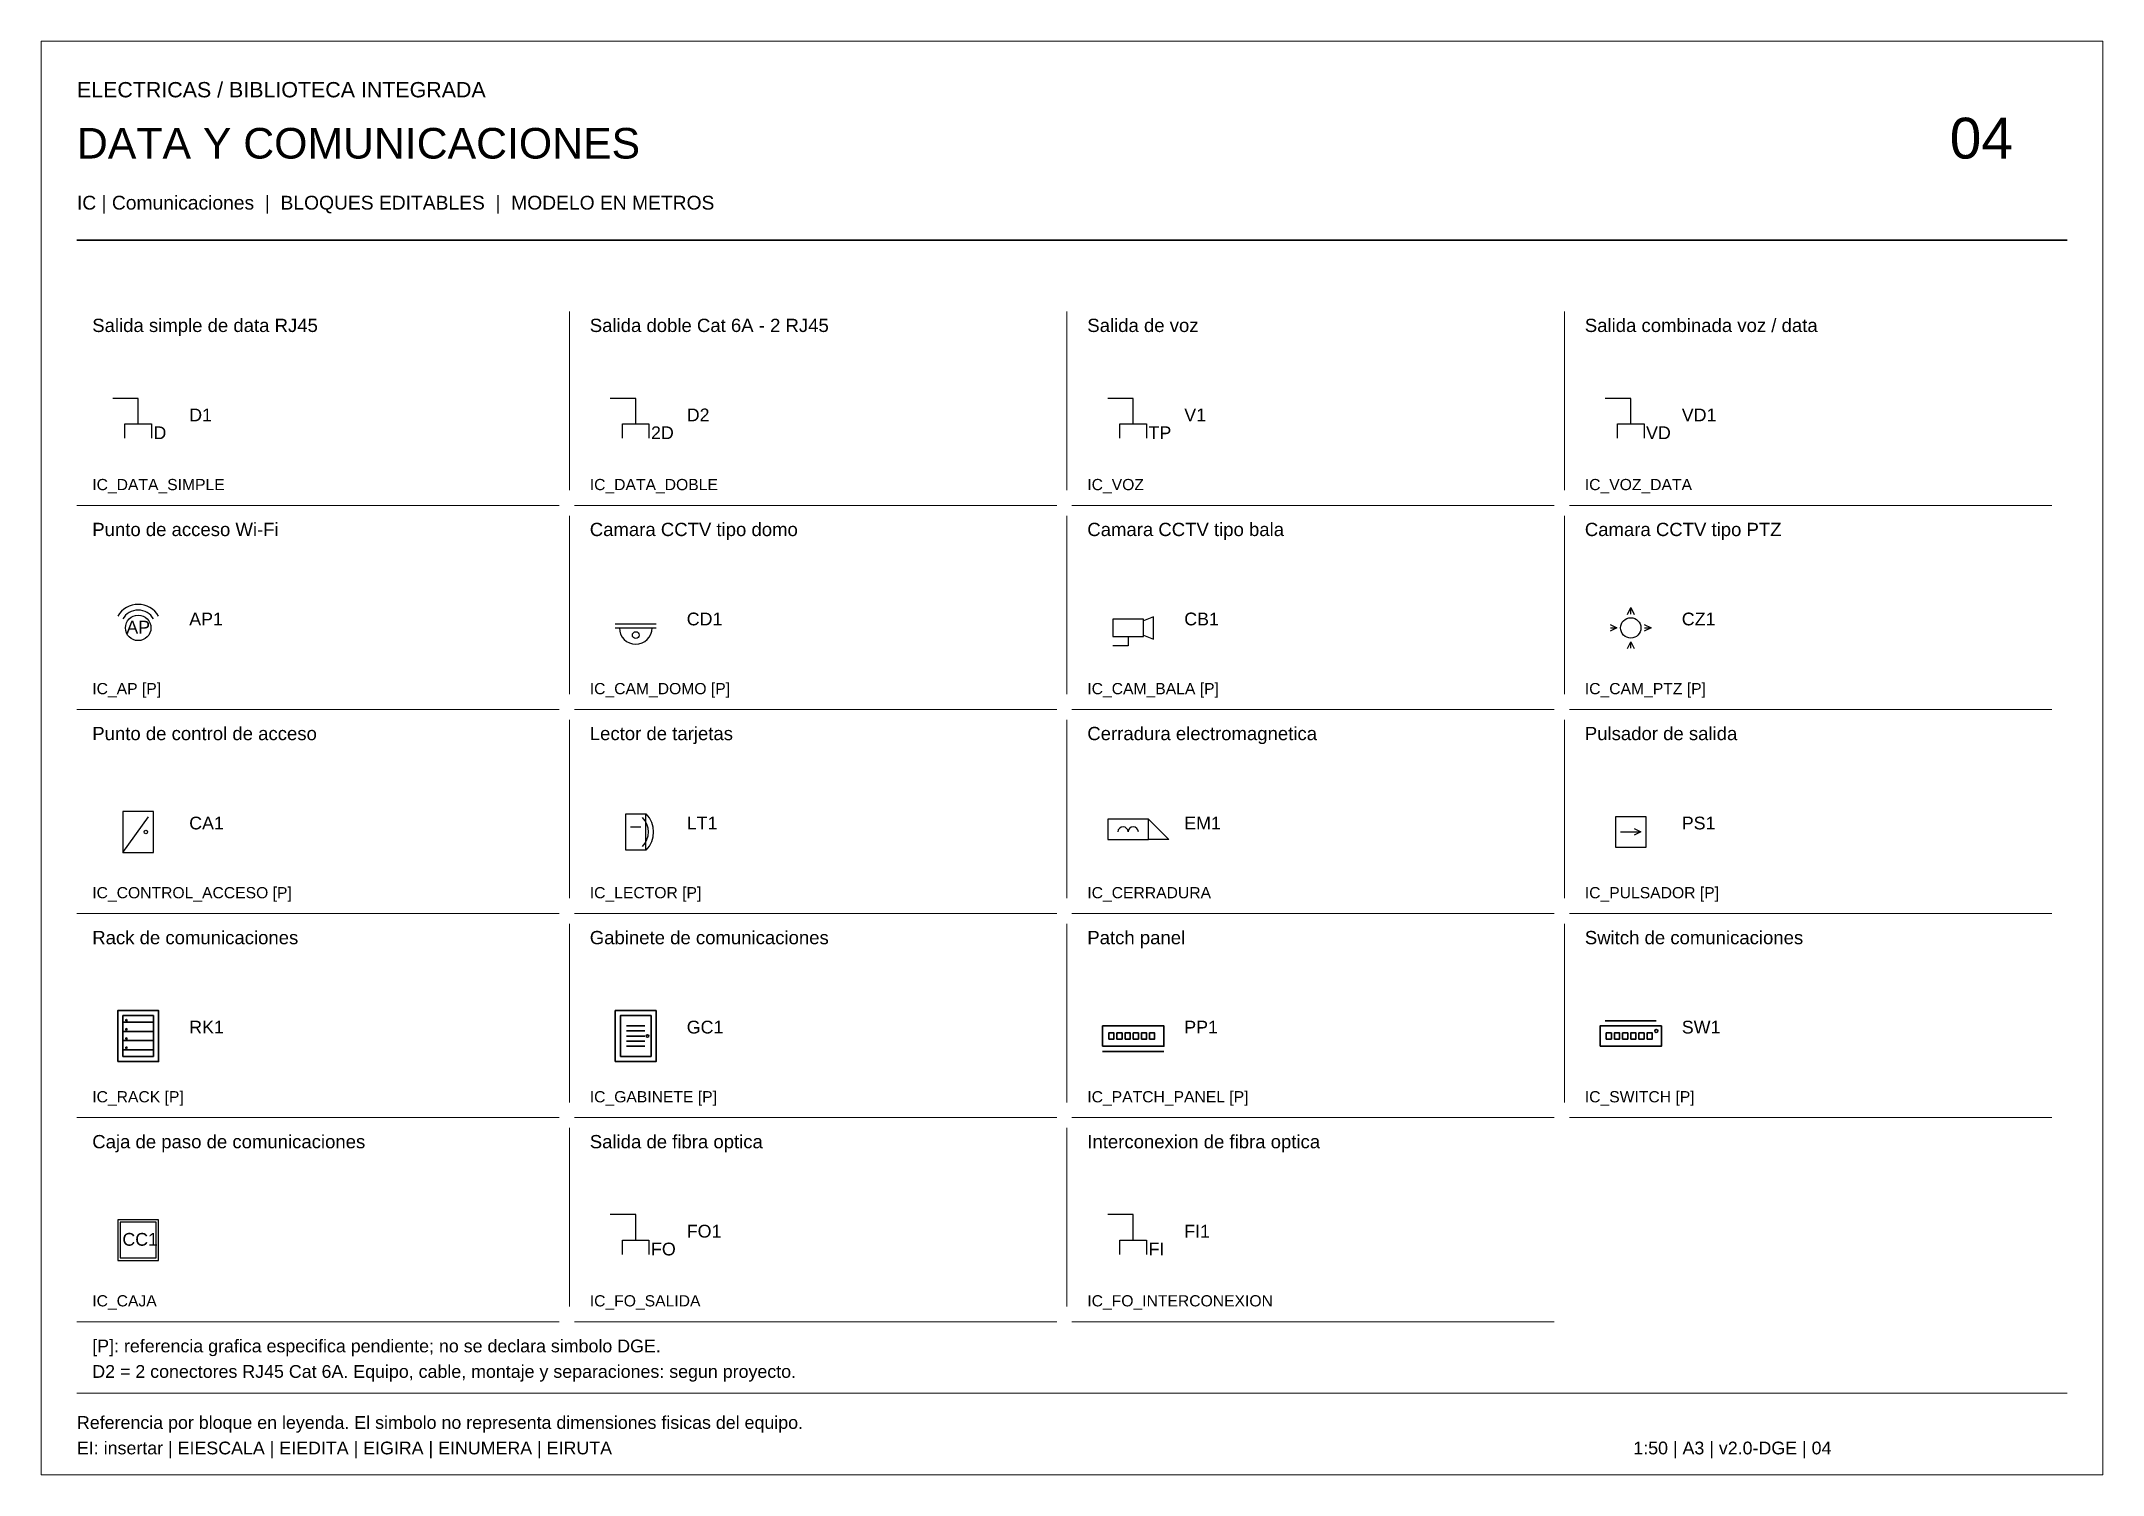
# Model space of a CAD drawing. Header units: metres. Extents: x 0 to 201, y -40 to -26.
# Drawn here: x 67.9 to 88.1, y -39.6 to -25.55 of the extents above; entities that cross this region are included whole.
import ezdxf
from ezdxf.enums import TextEntityAlignment as Align

# ---------------------------------------------------------------- set-up
doc = ezdxf.new("R2010")
doc.units = ezdxf.units.M
for name, color, linetype, lineweight in [('EIC-CATALOGO', 7, 'Continuous', 18), ('EIC-MARCO', 8, 'Continuous', 13), ('IC-ACCESOS', 214, 'Continuous', 25), ('IC-CAJAS', 144, 'Continuous', 25), ('IC-CCTV', 174, 'Continuous', 25), ('IC-DATA', 144, 'Continuous', 25), ('IC-FIBRA', 94, 'Continuous', 25), ('IC-RACK', 144, 'Continuous', 30), ('IC-VOZ', 144, 'Continuous', 25), ('IC-WIFI', 144, 'Continuous', 25)]:
    doc.layers.add(name, color=color, linetype=linetype, lineweight=lineweight)
doc.styles.add('EI_TEXTO', font='arial.ttf')

msp = doc.modelspace()

# ---------------------------------------------------------------- texts
at = {"layer": 'EIC-CATALOGO', "color": 144, "style": 'EI_TEXTO'}
for s, height, p in [('ELECTRICAS / BIBLIOTECA INTEGRADA', 0.15, (68.25, -26.1)), ('04', 0.4, (86.6, -26.7))]:
    msp.add_text(s, height=height, dxfattribs=at).set_placement(p)
at = {"layer": 'EIC-CATALOGO', "color": 7, "style": 'EI_TEXTO'}
for s, height, p in [('DATA Y COMUNICACIONES', 0.3, (68.25, -26.7)), ('IC | Comunicaciones  |  BLOQUES EDITABLES  |  MODELO EN METROS', 0.135, (68.25, -27.2)), ('Salida simple de data RJ45', 0.13, (68.4, -28.4)), ('Salida doble Cat 6A - 2 RJ45', 0.13, (73.275, -28.4)), ('Salida de voz', 0.13, (78.15, -28.4)), ('Salida combinada voz / data', 0.13, (83.025, -28.4)), ('Punto de acceso Wi-Fi', 0.13, (68.4, -30.4)), ('Camara CCTV tipo domo', 0.13, (73.275, -30.4)), ('Camara CCTV tipo bala', 0.13, (78.15, -30.4)), ('Camara CCTV tipo PTZ', 0.13, (83.025, -30.4)), ('Punto de control de acceso', 0.13, (68.4, -32.4)), ('Lector de tarjetas', 0.13, (73.275, -32.4)), ('Cerradura electromagnetica', 0.13, (78.15, -32.4)), ('Pulsador de salida', 0.13, (83.025, -32.4)), ('Rack de comunicaciones', 0.13, (68.4, -34.4)), ('Gabinete de comunicaciones', 0.13, (73.275, -34.4)), ('Patch panel', 0.13, (78.15, -34.4)), ('Switch de comunicaciones', 0.13, (83.025, -34.4)), ('Caja de paso de comunicaciones', 0.13, (68.4, -36.4)), ('Salida de fibra optica', 0.13, (73.275, -36.4)), ('Interconexion de fibra optica', 0.13, (78.15, -36.4)), ('[P]: referencia grafica especifica pendiente; no se declara simbolo DGE.', 0.125, (68.4, -38.4)), ('D2 = 2 conectores RJ45 Cat 6A. Equipo, cable, montaje y separaciones: segun proyecto.', 0.125, (68.4, -38.65)), ('Referencia por bloque en leyenda. El simbolo no representa dimensiones fisicas del equipo.', 0.125, (68.25, -39.15)), ('EI: insertar | EIESCALA | EIEDITA | EIGIRA | EINUMERA | EIRUTA', 0.125, (68.25, -39.4)), ('1:50 | A3 | v2.0-DGE | 04', 0.125, (83.5, -39.4))]:
    msp.add_text(s, height=height, dxfattribs=at).set_placement(p)
at = {"layer": 'EIC-CATALOGO', "color": 8, "style": 'EI_TEXTO'}
for s, p in [('IC_DATA_SIMPLE', (68.4, -29.95)), ('IC_DATA_DOBLE', (73.275, -29.95)), ('IC_VOZ', (78.15, -29.95)), ('IC_VOZ_DATA', (83.025, -29.95)), ('IC_AP [P]', (68.4, -31.95)), ('IC_CAM_DOMO [P]', (73.275, -31.95)), ('IC_CAM_BALA [P]', (78.15, -31.95)), ('IC_CAM_PTZ [P]', (83.025, -31.95)), ('IC_CONTROL_ACCESO [P]', (68.4, -33.95)), ('IC_LECTOR [P]', (73.275, -33.95)), ('IC_CERRADURA', (78.15, -33.95)), ('IC_PULSADOR [P]', (83.025, -33.95)), ('IC_RACK [P]', (68.4, -35.95)), ('IC_GABINETE [P]', (73.275, -35.95)), ('IC_PATCH_PANEL [P]', (78.15, -35.95)), ('IC_SWITCH [P]', (83.025, -35.95)), ('IC_CAJA', (68.4, -37.95)), ('IC_FO_SALIDA', (73.275, -37.95)), ('IC_FO_INTERCONEXION', (78.15, -37.95))]:
    msp.add_text(s, height=0.11, dxfattribs=at).set_placement(p)

# ---------------------------------------------------------------- blocks, each defined once
blk = doc.blocks.new('IC_DATA_SIMPLE')
at = {"color": 0, "lineweight": -2}
for points in [[(0, 0), (0, 5), (-5, 5)], [(-2.6, -2.8), (-2.6, 0), (2.6, 0), (2.6, -2.8)]]:
    blk.add_lwpolyline(points, dxfattribs=at)
at = {"color": 0, "style": 'EI_TEXTO', "flags": 1}
for tag in ['TIPO', 'TABLERO', 'SISTEMA', 'OBSERVACIONES', 'CABLE', 'CATEGORIA', 'CLASE_REFERENCIA', 'DESCRIPCION', 'MONTAJE', 'NORMA', 'PUNTO', 'PUERTOS', 'PAGINA_DGE']:
    blk.add_attdef(tag, (0, 0), '', height=2.5, dxfattribs=at)
at = {"color": 0, "style": 'EI_TEXTO'}
for tag, p in [('CODIGO', (10, 0.5)), ('DISTINTIVO', (3, -3)), ('ALTURA', (10, -6.5)), ('CIRCUITO', (10, -3))]:
    blk.add_attdef(tag, p, '', height=2.5, dxfattribs=at)
blk = doc.blocks.new('IC_DATA_DOBLE')
at = {"color": 0, "lineweight": -2}
for points in [[(0, 0), (0, 5), (-5, 5)], [(-2.6, -2.8), (-2.6, 0), (2.6, 0), (2.6, -2.8)]]:
    blk.add_lwpolyline(points, dxfattribs=at)
at = {"color": 0, "style": 'EI_TEXTO', "flags": 1}
for tag in ['TIPO', 'TABLERO', 'SISTEMA', 'OBSERVACIONES', 'CABLE', 'CATEGORIA', 'CLASE_REFERENCIA', 'DESCRIPCION', 'MONTAJE', 'NORMA', 'PUNTO', 'PUERTOS', 'PAGINA_DGE']:
    blk.add_attdef(tag, (0, 0), '', height=2.5, dxfattribs=at)
at = {"color": 0, "style": 'EI_TEXTO'}
for tag, p in [('CODIGO', (10, 0.5)), ('DISTINTIVO', (3, -3)), ('ALTURA', (10, -6.5)), ('CIRCUITO', (10, -3))]:
    blk.add_attdef(tag, p, '', height=2.5, dxfattribs=at)
blk = doc.blocks.new('IC_VOZ')
at = {"color": 0, "lineweight": -2}
for points in [[(0, 0), (0, 5), (-5, 5)], [(-2.6, -2.8), (-2.6, 0), (2.6, 0), (2.6, -2.8)]]:
    blk.add_lwpolyline(points, dxfattribs=at)
at = {"color": 0, "style": 'EI_TEXTO', "flags": 1}
for tag in ['TIPO', 'TABLERO', 'SISTEMA', 'OBSERVACIONES', 'CABLE', 'CLASE_REFERENCIA', 'DESCRIPCION', 'MONTAJE', 'NORMA', 'PUNTO', 'PUERTOS', 'PAGINA_DGE']:
    blk.add_attdef(tag, (0, 0), '', height=2.5, dxfattribs=at)
at = {"color": 0, "style": 'EI_TEXTO'}
for tag, p in [('CODIGO', (10, 0.5)), ('DISTINTIVO', (3, -3)), ('ALTURA', (10, -6.5)), ('CIRCUITO', (10, -3))]:
    blk.add_attdef(tag, p, '', height=2.5, dxfattribs=at)
blk = doc.blocks.new('IC_VOZ_DATA')
at = {"color": 0, "lineweight": -2}
for points in [[(0, 0), (0, 5), (-5, 5)], [(-2.6, -2.8), (-2.6, 0), (2.6, 0), (2.6, -2.8)]]:
    blk.add_lwpolyline(points, dxfattribs=at)
at = {"color": 0, "style": 'EI_TEXTO', "flags": 1}
for tag in ['TIPO', 'TABLERO', 'SISTEMA', 'OBSERVACIONES', 'CABLE', 'CLASE_REFERENCIA', 'DESCRIPCION', 'MONTAJE', 'NORMA', 'PUNTO', 'PUERTOS', 'PAGINA_DGE']:
    blk.add_attdef(tag, (0, 0), '', height=2.5, dxfattribs=at)
at = {"color": 0, "style": 'EI_TEXTO'}
for tag, p in [('CODIGO', (10, 0.5)), ('DISTINTIVO', (3, -3)), ('ALTURA', (10, -6.5)), ('CIRCUITO', (10, -3))]:
    blk.add_attdef(tag, p, '', height=2.5, dxfattribs=at)
blk = doc.blocks.new('IC_AP')
at = {"color": 0, "lineweight": -2}
blk.add_circle((0, 0), 2.5, dxfattribs=at)
for radius in [4.6, 3.5]:
    blk.add_arc((0, 0), radius, 30, 150, dxfattribs=at)
at = {"color": 0, "lineweight": -2, "style": 'EI_TEXTO'}
blk.add_text('AP', height=2.5, dxfattribs=at).set_placement((0, -1.1), align=Align.CENTER)
at = {"color": 0, "style": 'EI_TEXTO', "flags": 1}
for tag in ['TIPO', 'TABLERO', 'SISTEMA', 'OBSERVACIONES', 'CABLE', 'DESCRIPCION', 'MONTAJE', 'NORMA', 'PUNTO']:
    blk.add_attdef(tag, (0, 0), '', height=2.5, dxfattribs=at)
at = {"color": 0, "style": 'EI_TEXTO'}
for tag, p in [('CODIGO', (10, 0.5)), ('ALTURA', (10, -6.5)), ('CIRCUITO', (10, -3))]:
    blk.add_attdef(tag, p, '', height=2.5, dxfattribs=at)
blk = doc.blocks.new('IC_CAM_DOMO')
at = {"color": 0, "lineweight": -2}
for p, q in [((-4, 0.8), (4, 0.8)), ((-4, 0), (4, 0))]:
    blk.add_line(p, q, dxfattribs=at)
blk.add_circle((0, -1.4), 0.65, dxfattribs=at)
blk.add_arc((0, 0), 3.2, 180, 360, dxfattribs=at)
at = {"color": 0, "style": 'EI_TEXTO', "flags": 1}
for tag in ['TIPO', 'TABLERO', 'SISTEMA', 'OBSERVACIONES', 'CABLE', 'DESCRIPCION', 'MONTAJE', 'NORMA', 'PUNTO']:
    blk.add_attdef(tag, (0, 0), '', height=2.5, dxfattribs=at)
at = {"color": 0, "style": 'EI_TEXTO'}
for tag, p in [('CODIGO', (10, 0.5)), ('ALTURA', (10, -6.5)), ('CIRCUITO', (10, -3))]:
    blk.add_attdef(tag, p, '', height=2.5, dxfattribs=at)
blk = doc.blocks.new('IC_CAM_BALA')
at = {"color": 0, "lineweight": -2}
blk.add_lwpolyline([(-4, -1.7), (2, -1.7), (2, 1.7), (-4, 1.7)], close=True, dxfattribs=at)
for points in [[(2, -1.4), (4, -2.2), (4, 2.2), (2, 1.4)], [(-1, -1.7), (-1, -3.5), (-4, -3.5)]]:
    blk.add_lwpolyline(points, dxfattribs=at)
at = {"color": 0, "style": 'EI_TEXTO', "flags": 1}
for tag in ['TIPO', 'TABLERO', 'SISTEMA', 'OBSERVACIONES', 'CABLE', 'DESCRIPCION', 'MONTAJE', 'NORMA', 'PUNTO']:
    blk.add_attdef(tag, (0, 0), '', height=2.5, dxfattribs=at)
at = {"color": 0, "style": 'EI_TEXTO'}
for tag, p in [('CODIGO', (10, 0.5)), ('ALTURA', (10, -6.5)), ('CIRCUITO', (10, -3))]:
    blk.add_attdef(tag, p, '', height=2.5, dxfattribs=at)
blk = doc.blocks.new('IC_CAM_PTZ')
at = {"color": 0, "lineweight": -2}
for p, q in [((-4, 0), (-2.7, 0)), ((0, 2.7), (0, 4)), ((2.7, 0), (4, 0)), ((0, -4), (0, -2.7))]:
    blk.add_line(p, q, dxfattribs=at)
for points in [[(-4.05, 0.65), (-2.7, 0), (-4.05, -0.65)], [(-0.65, 2.65), (0, 4), (0.65, 2.65)], [(2.65, 0.65), (4, 0), (2.65, -0.65)], [(-0.65, -4.05), (0, -2.7), (0.65, -4.05)]]:
    blk.add_lwpolyline(points, dxfattribs=at)
blk.add_circle((0, 0), 2, dxfattribs=at)
at = {"color": 0, "style": 'EI_TEXTO', "flags": 1}
for tag in ['TIPO', 'TABLERO', 'SISTEMA', 'OBSERVACIONES', 'CABLE', 'DESCRIPCION', 'MONTAJE', 'NORMA', 'PUNTO']:
    blk.add_attdef(tag, (0, 0), '', height=2.5, dxfattribs=at)
at = {"color": 0, "style": 'EI_TEXTO'}
for tag, p in [('CODIGO', (10, 0.5)), ('ALTURA', (10, -6.5)), ('CIRCUITO', (10, -3))]:
    blk.add_attdef(tag, p, '', height=2.5, dxfattribs=at)
blk = doc.blocks.new('IC_CONTROL_ACCESO')
at = {"color": 0, "lineweight": -2}
blk.add_line((-3, -4), (2, 3), dxfattribs=at)
blk.add_lwpolyline([(-3, -4), (3, -4), (3, 4), (-3, 4)], close=True, dxfattribs=at)
blk.add_circle((1.5, 0), 0.35, dxfattribs=at)
at = {"color": 0, "style": 'EI_TEXTO', "flags": 1}
for tag in ['TIPO', 'TABLERO', 'SISTEMA', 'OBSERVACIONES', 'CABLE', 'DESCRIPCION', 'MONTAJE', 'NORMA', 'PUNTO']:
    blk.add_attdef(tag, (0, 0), '', height=2.5, dxfattribs=at)
at = {"color": 0, "style": 'EI_TEXTO'}
for tag, p in [('CODIGO', (10, 0.5)), ('ALTURA', (10, -6.5)), ('CIRCUITO', (10, -3))]:
    blk.add_attdef(tag, p, '', height=2.5, dxfattribs=at)
blk = doc.blocks.new('IC_LECTOR')
at = {"color": 0, "lineweight": -2}
blk.add_line((-1, 1), (1, 1), dxfattribs=at)
blk.add_lwpolyline([(-2, -3.5), (2, -3.5), (2, 3.5), (-2, 3.5)], close=True, dxfattribs=at)
for radius in [4, 5]:
    blk.add_arc((-1.5, 0), radius, -45, 45, dxfattribs=at)
at = {"color": 0, "style": 'EI_TEXTO', "flags": 1}
for tag in ['TIPO', 'TABLERO', 'SISTEMA', 'OBSERVACIONES', 'CABLE', 'DESCRIPCION', 'MONTAJE', 'NORMA', 'PUNTO']:
    blk.add_attdef(tag, (0, 0), '', height=2.5, dxfattribs=at)
at = {"color": 0, "style": 'EI_TEXTO'}
for tag, p in [('CODIGO', (10, 0.5)), ('ALTURA', (10, -6.5)), ('CIRCUITO', (10, -3))]:
    blk.add_attdef(tag, p, '', height=2.5, dxfattribs=at)
blk = doc.blocks.new('IC_CERRADURA')
at = {"color": 0, "lineweight": -2}
blk.add_lwpolyline([(-5, -1.5), (3, -1.5), (3, 2.5), (-5, 2.5)], close=True, dxfattribs=at)
blk.add_lwpolyline([(3, 2.5), (7, -1.5), (3, -1.5)], dxfattribs=at)
for centre in [(-2, 0), (0, 0)]:
    blk.add_arc(centre, 1, 0, 180, dxfattribs=at)
at = {"color": 0, "style": 'EI_TEXTO', "flags": 1}
for tag in ['TIPO', 'TABLERO', 'SISTEMA', 'OBSERVACIONES', 'CABLE', 'CLASE_REFERENCIA', 'DESCRIPCION', 'MONTAJE', 'NORMA', 'PUNTO', 'PAGINA_DGE']:
    blk.add_attdef(tag, (0, 0), '', height=2.5, dxfattribs=at)
at = {"color": 0, "style": 'EI_TEXTO'}
for tag, p in [('CODIGO', (10, 0.5)), ('ALTURA', (10, -6.5)), ('CIRCUITO', (10, -3))]:
    blk.add_attdef(tag, p, '', height=2.5, dxfattribs=at)
blk = doc.blocks.new('IC_PULSADOR')
at = {"color": 0, "lineweight": -2}
blk.add_line((-2, 0), (2, 0), dxfattribs=at)
blk.add_lwpolyline([(-3, -3), (3, -3), (3, 3), (-3, 3)], close=True, dxfattribs=at)
blk.add_lwpolyline([(0.65, 0.65), (2, 0), (0.65, -0.65)], dxfattribs=at)
at = {"color": 0, "style": 'EI_TEXTO', "flags": 1}
for tag in ['TIPO', 'TABLERO', 'SISTEMA', 'OBSERVACIONES', 'CABLE', 'DESCRIPCION', 'MONTAJE', 'NORMA', 'PUNTO']:
    blk.add_attdef(tag, (0, 0), '', height=2.5, dxfattribs=at)
at = {"color": 0, "style": 'EI_TEXTO'}
for tag, p in [('CODIGO', (10, 0.5)), ('ALTURA', (10, -6.5)), ('CIRCUITO', (10, -3))]:
    blk.add_attdef(tag, p, '', height=2.5, dxfattribs=at)
blk = doc.blocks.new('IC_RACK')
at = {"color": 0, "lineweight": -2}
for p, q in [((-3, 2.7), (3, 2.7)), ((-3, 0.9), (3, 0.9)), ((-3, -0.9), (3, -0.9)), ((-3, -2.7), (3, -2.7))]:
    blk.add_line(p, q, dxfattribs=at)
for points in [[(-4, -5), (4, -5), (4, 5), (-4, 5)], [(-3, -4), (3, -4), (3, 4), (-3, 4)]]:
    blk.add_lwpolyline(points, close=True, dxfattribs=at)
for centre in [(-2.3, 3.1), (-2.3, 1.3), (-2.3, -0.5), (-2.3, -2.3)]:
    blk.add_circle(centre, 0.15, dxfattribs=at)
at = {"color": 0, "style": 'EI_TEXTO', "flags": 1}
for tag in ['TIPO', 'TABLERO', 'SISTEMA', 'OBSERVACIONES', 'CABLE', 'UNIDADES_RACK', 'DESCRIPCION', 'MONTAJE', 'NORMA', 'PUNTO', 'DIMENSIONES']:
    blk.add_attdef(tag, (0, 0), '', height=2.5, dxfattribs=at)
at = {"color": 0, "style": 'EI_TEXTO'}
for tag, p in [('CODIGO', (10, 0.5)), ('ALTURA', (10, -6.5)), ('CIRCUITO', (10, -3))]:
    blk.add_attdef(tag, p, '', height=2.5, dxfattribs=at)
blk = doc.blocks.new('IC_GABINETE')
at = {"color": 0, "lineweight": -2}
for p, q in [((-1.8, 2), (1.8, 2)), ((-1.8, 1), (1.8, 1)), ((-1.8, 0), (1.8, 0)), ((-1.8, -1), (1.8, -1)), ((-1.8, -2), (1.8, -2))]:
    blk.add_line(p, q, dxfattribs=at)
for points in [[(-4, -5), (4, -5), (4, 5), (-4, 5)], [(-3, -4), (3, -4), (3, 4), (-3, 4)]]:
    blk.add_lwpolyline(points, close=True, dxfattribs=at)
blk.add_circle((2.3, 0), 0.25, dxfattribs=at)
at = {"color": 0, "style": 'EI_TEXTO', "flags": 1}
for tag in ['TIPO', 'TABLERO', 'SISTEMA', 'OBSERVACIONES', 'CABLE', 'DESCRIPCION', 'MONTAJE', 'NORMA', 'PUNTO', 'DIMENSIONES']:
    blk.add_attdef(tag, (0, 0), '', height=2.5, dxfattribs=at)
at = {"color": 0, "style": 'EI_TEXTO'}
for tag, p in [('CODIGO', (10, 0.5)), ('ALTURA', (10, -6.5)), ('CIRCUITO', (10, -3))]:
    blk.add_attdef(tag, p, '', height=2.5, dxfattribs=at)
blk = doc.blocks.new('IC_PATCH_PANEL')
at = {"color": 0, "lineweight": -2}
blk.add_line((-6, -3), (6, -3), dxfattribs=at)
for points in [[(-6, -2), (6, -2), (6, 2), (-6, 2)], [(-4.8, -0.6), (-3.8, -0.6), (-3.8, 0.6), (-4.8, 0.6)], [(-3.2, -0.6), (-2.2, -0.6), (-2.2, 0.6), (-3.2, 0.6)], [(-1.6, -0.6), (-0.6, -0.6), (-0.6, 0.6), (-1.6, 0.6)], [(0, -0.6), (1, -0.6), (1, 0.6), (0, 0.6)], [(1.6, -0.6), (2.6, -0.6), (2.6, 0.6), (1.6, 0.6)], [(3.2, -0.6), (4.2, -0.6), (4.2, 0.6), (3.2, 0.6)]]:
    blk.add_lwpolyline(points, close=True, dxfattribs=at)
at = {"color": 0, "style": 'EI_TEXTO', "flags": 1}
for tag in ['TIPO', 'TABLERO', 'SISTEMA', 'OBSERVACIONES', 'CABLE', 'DESCRIPCION', 'MONTAJE', 'NORMA', 'PUNTO', 'PUERTOS']:
    blk.add_attdef(tag, (0, 0), '', height=2.5, dxfattribs=at)
at = {"color": 0, "style": 'EI_TEXTO'}
for tag, p in [('CODIGO', (10, 0.5)), ('ALTURA', (10, -6.5)), ('CIRCUITO', (10, -3))]:
    blk.add_attdef(tag, p, '', height=2.5, dxfattribs=at)
blk = doc.blocks.new('IC_SWITCH')
at = {"color": 0, "lineweight": -2}
blk.add_line((-5, 3), (5, 3), dxfattribs=at)
for points in [[(-6, -2), (6, -2), (6, 2), (-6, 2)], [(-4.8, -0.6), (-3.8, -0.6), (-3.8, 0.6), (-4.8, 0.6)], [(-3.2, -0.6), (-2.2, -0.6), (-2.2, 0.6), (-3.2, 0.6)], [(-1.6, -0.6), (-0.6, -0.6), (-0.6, 0.6), (-1.6, 0.6)], [(0, -0.6), (1, -0.6), (1, 0.6), (0, 0.6)], [(1.6, -0.6), (2.6, -0.6), (2.6, 0.6), (1.6, 0.6)], [(3.2, -0.6), (4.2, -0.6), (4.2, 0.6), (3.2, 0.6)]]:
    blk.add_lwpolyline(points, close=True, dxfattribs=at)
blk.add_circle((5, 1), 0.3, dxfattribs=at)
at = {"color": 0, "style": 'EI_TEXTO', "flags": 1}
for tag in ['TIPO', 'TABLERO', 'SISTEMA', 'OBSERVACIONES', 'CABLE', 'DESCRIPCION', 'MONTAJE', 'NORMA', 'PUNTO', 'PUERTOS', 'POE']:
    blk.add_attdef(tag, (0, 0), '', height=2.5, dxfattribs=at)
at = {"color": 0, "style": 'EI_TEXTO'}
for tag, p in [('CODIGO', (10, 0.5)), ('ALTURA', (10, -6.5)), ('CIRCUITO', (10, -3))]:
    blk.add_attdef(tag, p, '', height=2.5, dxfattribs=at)
blk = doc.blocks.new('IC_CAJA')
at = {"color": 0, "lineweight": -2}
for points in [[(-4, -4), (4, -4), (4, 4), (-4, 4)], [(-3.5, -3.5), (3.5, -3.5), (3.5, 3.5), (-3.5, 3.5)]]:
    blk.add_lwpolyline(points, close=True, dxfattribs=at)
at = {"color": 0, "style": 'EI_TEXTO'}
for tag, p in [('CODIGO', (-3.1, -1.1)), ('ALTURA', (10, -6.5)), ('CIRCUITO', (10, -3))]:
    blk.add_attdef(tag, p, '', height=2.5, dxfattribs=at)
at = {"color": 0, "style": 'EI_TEXTO', "flags": 1}
for tag in ['TIPO', 'TABLERO', 'SISTEMA', 'OBSERVACIONES', 'CABLE', 'DESCRIPCION', 'MONTAJE', 'NORMA', 'PUNTO', 'DIMENSIONES', 'MATERIAL']:
    blk.add_attdef(tag, (0, 0), '', height=2.5, dxfattribs=at)
blk = doc.blocks.new('IC_FO_SALIDA')
at = {"color": 0, "lineweight": -2}
for points in [[(0, 0), (0, 5), (-5, 5)], [(-2.6, -2.8), (-2.6, 0), (2.6, 0), (2.6, -2.8)]]:
    blk.add_lwpolyline(points, dxfattribs=at)
at = {"color": 0, "style": 'EI_TEXTO', "flags": 1}
for tag in ['TIPO', 'TABLERO', 'SISTEMA', 'OBSERVACIONES', 'CABLE', 'CONECTOR', 'CLASE_REFERENCIA', 'DESCRIPCION', 'MONTAJE', 'NORMA', 'PUNTO', 'FIBRAS', 'PAGINA_DGE']:
    blk.add_attdef(tag, (0, 0), '', height=2.5, dxfattribs=at)
at = {"color": 0, "style": 'EI_TEXTO'}
for tag, p in [('CODIGO', (10, 0.5)), ('DISTINTIVO', (3, -3)), ('ALTURA', (10, -6.5)), ('CIRCUITO', (10, -3))]:
    blk.add_attdef(tag, p, '', height=2.5, dxfattribs=at)
blk = doc.blocks.new('IC_FO_INTERCONEXION')
at = {"color": 0, "lineweight": -2}
for points in [[(0, 0), (0, 5), (-5, 5)], [(-2.6, -2.8), (-2.6, 0), (2.6, 0), (2.6, -2.8)]]:
    blk.add_lwpolyline(points, dxfattribs=at)
at = {"color": 0, "style": 'EI_TEXTO', "flags": 1}
for tag in ['TIPO', 'TABLERO', 'SISTEMA', 'OBSERVACIONES', 'CABLE', 'CLASE_REFERENCIA', 'DESCRIPCION', 'MONTAJE', 'NORMA', 'PUNTO', 'FIBRAS', 'PAGINA_DGE']:
    blk.add_attdef(tag, (0, 0), '', height=2.5, dxfattribs=at)
at = {"color": 0, "style": 'EI_TEXTO'}
for tag, p in [('CODIGO', (10, 0.5)), ('DISTINTIVO', (3, -3)), ('ALTURA', (10, -6.5)), ('CIRCUITO', (10, -3))]:
    blk.add_attdef(tag, p, '', height=2.5, dxfattribs=at)

# ---------------------------------------------------------------- linework, layer by layer
at = {"layer": 'EIC-MARCO', "color": 144, "lineweight": 35}
msp.add_line((68.25, -27.5), (87.75, -27.5), dxfattribs=at)
at = {"layer": 'EIC-MARCO', "color": 8, "lineweight": 13}
for p, q in [((73.075, -29.95), (73.075, -28.2)), ((77.95, -29.95), (77.95, -28.2)), ((82.825, -29.95), (82.825, -28.2)), ((68.25, -30.1), (72.975, -30.1)), ((73.075, -31.95), (73.075, -30.2)), ((73.125, -30.1), (77.85, -30.1)), ((77.95, -31.95), (77.95, -30.2)), ((78, -30.1), (82.725, -30.1)), ((82.825, -31.95), (82.825, -30.2)), ((82.875, -30.1), (87.6, -30.1)), ((68.25, -32.1), (72.975, -32.1)), ((73.125, -32.1), (77.85, -32.1)), ((78, -32.1), (82.725, -32.1)), ((82.875, -32.1), (87.6, -32.1)), ((73.075, -33.95), (73.075, -32.2)), ((77.95, -33.95), (77.95, -32.2)), ((82.825, -33.95), (82.825, -32.2)), ((68.25, -34.1), (72.975, -34.1)), ((73.125, -34.1), (77.85, -34.1)), ((78, -34.1), (82.725, -34.1)), ((82.875, -34.1), (87.6, -34.1)), ((73.075, -35.95), (73.075, -34.2)), ((77.95, -35.95), (77.95, -34.2)), ((82.825, -35.95), (82.825, -34.2)), ((68.25, -36.1), (72.975, -36.1)), ((73.125, -36.1), (77.85, -36.1)), ((78, -36.1), (82.725, -36.1)), ((82.875, -36.1), (87.6, -36.1)), ((73.075, -37.95), (73.075, -36.2)), ((77.95, -37.95), (77.95, -36.2)), ((68.25, -38.1), (72.975, -38.1)), ((73.125, -38.1), (77.85, -38.1)), ((78, -38.1), (82.725, -38.1)), ((68.25, -38.8), (87.75, -38.8))]:
    msp.add_line(p, q, dxfattribs=at)
at = {"layer": 'EIC-MARCO'}
msp.add_lwpolyline([(67.9, -39.6), (88.1, -39.6), (88.1, -25.55), (67.9, -25.55)], close=True, dxfattribs=at)

# ---------------------------------------------------------------- block references
at = {"layer": 'IC-ACCESOS'}
ref = msp.add_blockref('IC_CONTROL_ACCESO', (68.85, -33.3), dxfattribs=dict(at, xscale=0.05, yscale=0.05, zscale=0.05))
ref.add_attrib('CODIGO', 'CA1', (69.35, -33.275), dxfattribs={"layer": '0', "height": 0.125, "style": 'EI_TEXTO'})
ref = msp.add_blockref('IC_LECTOR', (73.725, -33.3), dxfattribs=dict(at, xscale=0.05, yscale=0.05, zscale=0.05))
ref.add_attrib('CODIGO', 'LT1', (74.225, -33.275), dxfattribs={"layer": '0', "height": 0.125, "style": 'EI_TEXTO'})
ref = msp.add_blockref('IC_CERRADURA', (78.6, -33.3), dxfattribs=dict(at, xscale=0.05, yscale=0.05, zscale=0.05))
ref.add_attrib('CODIGO', 'EM1', (79.1, -33.275), dxfattribs={"layer": '0', "height": 0.125, "style": 'EI_TEXTO'})
ref = msp.add_blockref('IC_PULSADOR', (83.475, -33.3), dxfattribs=dict(at, xscale=0.05, yscale=0.05, zscale=0.05))
ref.add_attrib('CODIGO', 'PS1', (83.975, -33.275), dxfattribs={"layer": '0', "height": 0.125, "style": 'EI_TEXTO'})
at = {"layer": 'IC-CAJAS'}
ref = msp.add_blockref('IC_CAJA', (68.85, -37.3), dxfattribs=dict(at, xscale=0.05, yscale=0.05, zscale=0.05))
ref.add_attrib('CODIGO', 'CC1', (68.695, -37.355), dxfattribs={"layer": '0', "height": 0.125, "style": 'EI_TEXTO'})
at = {"layer": 'IC-CCTV'}
ref = msp.add_blockref('IC_CAM_PTZ', (83.475, -31.3), dxfattribs=dict(at, xscale=0.05, yscale=0.05, zscale=0.05))
ref.add_attrib('CODIGO', 'CZ1', (83.975, -31.275), dxfattribs={"layer": '0', "height": 0.125, "style": 'EI_TEXTO'})
ref = msp.add_blockref('IC_CAM_DOMO', (73.725, -31.3), dxfattribs=dict(at, xscale=0.05, yscale=0.05, zscale=0.05))
ref.add_attrib('CODIGO', 'CD1', (74.225, -31.275), dxfattribs={"layer": '0', "height": 0.125, "style": 'EI_TEXTO'})
ref = msp.add_blockref('IC_CAM_BALA', (78.6, -31.3), dxfattribs=dict(at, xscale=0.05, yscale=0.05, zscale=0.05))
ref.add_attrib('CODIGO', 'CB1', (79.1, -31.275), dxfattribs={"layer": '0', "height": 0.125, "style": 'EI_TEXTO'})
at = {"layer": 'IC-DATA'}
ref = msp.add_blockref('IC_DATA_SIMPLE', (68.85, -29.3), dxfattribs=dict(at, xscale=0.05, yscale=0.05, zscale=0.05))
ref.add_attrib('CODIGO', 'D1', (69.35, -29.275), dxfattribs={"layer": '0', "height": 0.125, "style": 'EI_TEXTO'})
ref.add_attrib('DISTINTIVO', 'D', (69, -29.45), dxfattribs={"layer": '0', "height": 0.125, "style": 'EI_TEXTO'})
ref = msp.add_blockref('IC_DATA_DOBLE', (73.725, -29.3), dxfattribs=dict(at, xscale=0.05, yscale=0.05, zscale=0.05))
ref.add_attrib('CODIGO', 'D2', (74.225, -29.275), dxfattribs={"layer": '0', "height": 0.125, "style": 'EI_TEXTO'})
ref.add_attrib('DISTINTIVO', '2D', (73.875, -29.45), dxfattribs={"layer": '0', "height": 0.125, "style": 'EI_TEXTO'})
at = {"layer": 'IC-FIBRA'}
ref = msp.add_blockref('IC_FO_SALIDA', (73.725, -37.3), dxfattribs=dict(at, xscale=0.05, yscale=0.05, zscale=0.05))
ref.add_attrib('CODIGO', 'FO1', (74.225, -37.275), dxfattribs={"layer": '0', "height": 0.125, "style": 'EI_TEXTO'})
ref.add_attrib('DISTINTIVO', 'FO', (73.875, -37.45), dxfattribs={"layer": '0', "height": 0.125, "style": 'EI_TEXTO'})
ref = msp.add_blockref('IC_FO_INTERCONEXION', (78.6, -37.3), dxfattribs=dict(at, xscale=0.05, yscale=0.05, zscale=0.05))
ref.add_attrib('CODIGO', 'FI1', (79.1, -37.275), dxfattribs={"layer": '0', "height": 0.125, "style": 'EI_TEXTO'})
ref.add_attrib('DISTINTIVO', 'FI', (78.75, -37.45), dxfattribs={"layer": '0', "height": 0.125, "style": 'EI_TEXTO'})
at = {"layer": 'IC-RACK'}
ref = msp.add_blockref('IC_RACK', (68.85, -35.3), dxfattribs=dict(at, xscale=0.05, yscale=0.05, zscale=0.05))
ref.add_attrib('CODIGO', 'RK1', (69.35, -35.275), dxfattribs={"layer": '0', "height": 0.125, "style": 'EI_TEXTO'})
ref = msp.add_blockref('IC_GABINETE', (73.725, -35.3), dxfattribs=dict(at, xscale=0.05, yscale=0.05, zscale=0.05))
ref.add_attrib('CODIGO', 'GC1', (74.225, -35.275), dxfattribs={"layer": '0', "height": 0.125, "style": 'EI_TEXTO'})
ref = msp.add_blockref('IC_PATCH_PANEL', (78.6, -35.3), dxfattribs=dict(at, xscale=0.05, yscale=0.05, zscale=0.05))
ref.add_attrib('CODIGO', 'PP1', (79.1, -35.275), dxfattribs={"layer": '0', "height": 0.125, "style": 'EI_TEXTO'})
ref = msp.add_blockref('IC_SWITCH', (83.475, -35.3), dxfattribs=dict(at, xscale=0.05, yscale=0.05, zscale=0.05))
ref.add_attrib('CODIGO', 'SW1', (83.975, -35.275), dxfattribs={"layer": '0', "height": 0.125, "style": 'EI_TEXTO'})
at = {"layer": 'IC-VOZ'}
ref = msp.add_blockref('IC_VOZ', (78.6, -29.3), dxfattribs=dict(at, xscale=0.05, yscale=0.05, zscale=0.05))
ref.add_attrib('CODIGO', 'V1', (79.1, -29.275), dxfattribs={"layer": '0', "height": 0.125, "style": 'EI_TEXTO'})
ref.add_attrib('DISTINTIVO', 'TP', (78.75, -29.45), dxfattribs={"layer": '0', "height": 0.125, "style": 'EI_TEXTO'})
ref = msp.add_blockref('IC_VOZ_DATA', (83.475, -29.3), dxfattribs=dict(at, xscale=0.05, yscale=0.05, zscale=0.05))
ref.add_attrib('CODIGO', 'VD1', (83.975, -29.275), dxfattribs={"layer": '0', "height": 0.125, "style": 'EI_TEXTO'})
ref.add_attrib('DISTINTIVO', 'VD', (83.625, -29.45), dxfattribs={"layer": '0', "height": 0.125, "style": 'EI_TEXTO'})
at = {"layer": 'IC-WIFI'}
ref = msp.add_blockref('IC_AP', (68.85, -31.3), dxfattribs=dict(at, xscale=0.05, yscale=0.05, zscale=0.05))
ref.add_attrib('CODIGO', 'AP1', (69.35, -31.275), dxfattribs={"layer": '0', "height": 0.125, "style": 'EI_TEXTO'})

msp.set_redraw_order([(e.dxf.handle, doc.entitydb.next_handle()) for e in msp.query("TEXT MTEXT ATTDEF DIMENSION ARC_DIMENSION")])  # texts and dimensions are drawn at this point

doc.saveas('drawing.dxf')
